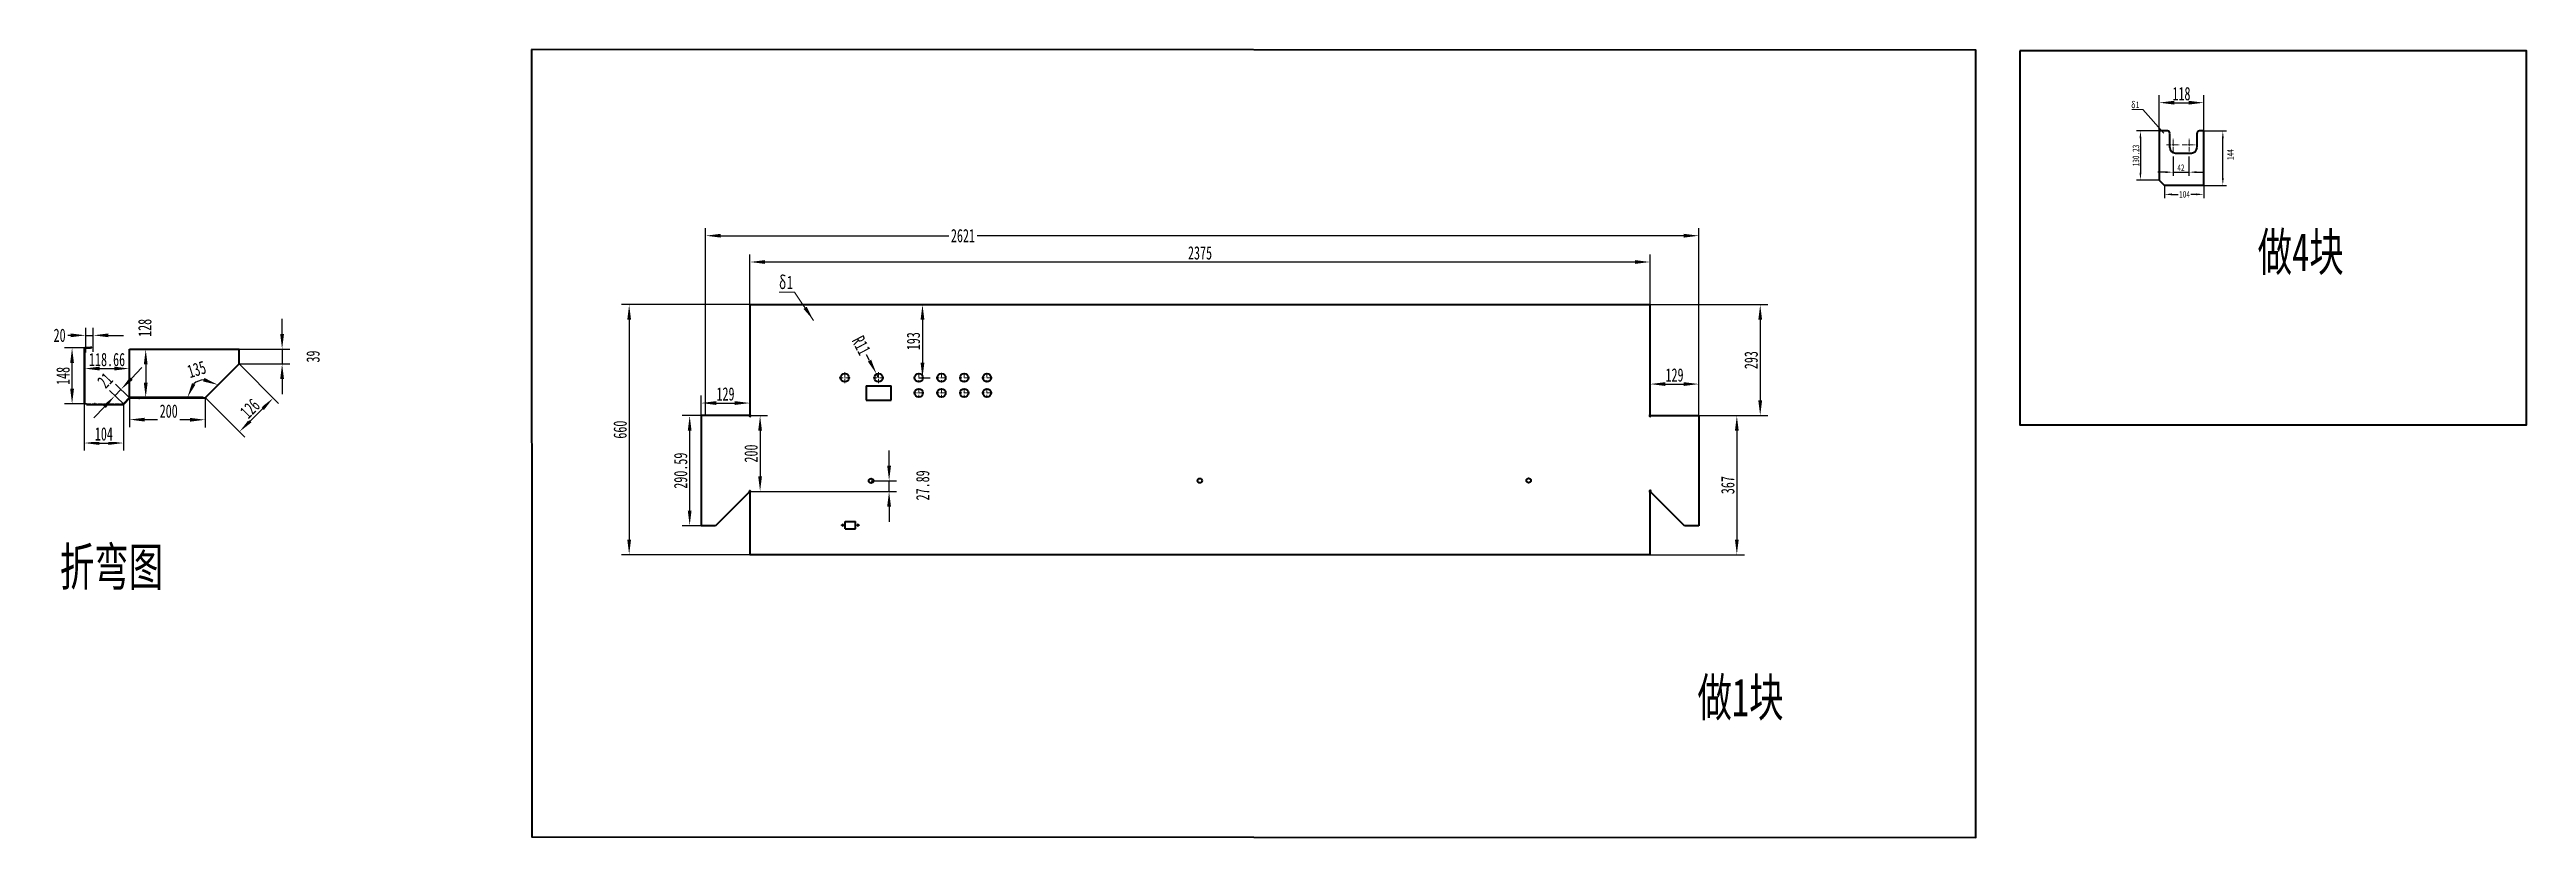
# Model space of a CAD drawing. Header units: millimetres. Extents: x 5896 to 12432, y -796 to 1283.
import ezdxf

# ---------------------------------------------------------------- set-up
doc = ezdxf.new("R2010")
doc.units = ezdxf.units.MM
doc.header["$PDSIZE"] = -5
for name, pattern in [('DASHDOT', [18.5, 12, -3, 0.5, -3]), ('DASHED', [15, 12, -3]), ('点画线', [18, 12, -2, 2, -2])]:
    doc.linetypes.add(name, pattern=pattern)
doc.layers.get('0').update_dxf_attribs({"lineweight": 18})
for name, color, linetype, lineweight in [('中心线层', 1, '点画线', 18), ('尺寸线层', 3, 'Continuous', 18), ('粗实线层', 7, 'Continuous', 35)]:
    doc.layers.add(name, color=color, linetype=linetype, lineweight=lineweight)
doc.styles.add('标准', font='', dxfattribs={"width": 0.667})
doc.styles.get('标准').set_extended_font_data('宋体')
doc.dimstyles.new('标准', dxfattribs={"dimscale": 10, "dimtxt": 3.5, "dimasz": 4, "dimexe": 2, "dimexo": 0, "dimtad": 1, "dimdsep": 46, "dimtxsty": '标准', "dimblk": '_CAXARROW', "dimcen": 0, "dimdle": 6, "dimazin": 2, "dimtfac": 0.707107, "dimtdec": 3, "dimtmove": 2, "dimatfit": 3, "dimfxl": 1, "dimfrac": 2, "dimtolj": 1, "dimarcsym": 1})

msp = doc.modelspace()

# ---------------------------------------------------------------- texts
at = {"layer": '粗实线层', "char_height": 100, "attachment_point": 1, "style": '标准'}
for s, insert in [('做4块', (11722.273, 799.161)), ('折弯图', (5923.234, -31.966)), ('做1块', (10244.095, -376.542))]:
    msp.add_mtext_dynamic_manual_height_columns(s, width=379.18648, gutter_width=1, heights=[0], dxfattribs=dict(at, insert=insert))

# ---------------------------------------------------------------- blocks, each defined once
blk = doc.blocks.new('_CAXARROW')
blk.add_hatch(color=0).paths.add_polyline_path([(0, 0), (-1, 0.125), (-1, -0.125)], flags=0)
blk = doc.blocks.new('*X3')
at = {"layer": 'Defpoints', "color": 0, "transparency": 16777216}
for p in [(8186.4, 610), (8189.6, 417), (8199.4, 417)]:
    blk.add_point(p, dxfattribs=at)
at = {"layer": '尺寸线层', "color": 0, "lineweight": -2, "transparency": 16777216}
for p, q in [((8186.4, 610), (8219.4, 610)), ((8199.4, 570), (8199.4, 457)), ((8189.6, 417), (8219.4, 417))]:
    blk.add_line(p, q, dxfattribs=at)
at = {"layer": '尺寸线层', "color": 0, "lineweight": -2, "transparency": 16777216, "xscale": 40, "yscale": 40, "zscale": 40}
for p, rotation in [((8199.4, 610), 90), ((8199.4, 417), 270)]:
    blk.add_blockref('_CAXARROW', p, dxfattribs=dict(at, rotation=rotation))
at = {"layer": '尺寸线层', "color": 0, "transparency": 16777216, "insert": (8175.6, 513.5), "char_height": 35, "attachment_point": 5, "rotation": 90, "style": '标准', "bg_fill": 3, "box_fill_scale": 1.1, "bg_fill_color": 256, "bg_fill_true_color": 13158600, "bg_fill_transparency": 0}
blk.add_mtext('\\A1;193', dxfattribs=at)
blk = doc.blocks.new('*X7')
at = {"layer": 'Defpoints', "color": 0, "transparency": 16777216}
for p in [(7744.2, 610), (7425.5, -50), (7744.2, -50)]:
    blk.add_point(p, dxfattribs=at)
at = {"layer": '尺寸线层', "color": 0, "lineweight": -2, "transparency": 16777216}
for p, q in [((7744.2, 610), (7405.5, 610)), ((7425.5, 570), (7425.5, -10)), ((7744.2, -50), (7405.5, -50))]:
    blk.add_line(p, q, dxfattribs=at)
at = {"layer": '尺寸线层', "color": 0, "lineweight": -2, "transparency": 16777216, "xscale": 40, "yscale": 40, "zscale": 40}
for p, rotation in [((7425.5, 610), 90), ((7425.5, -50), 270)]:
    blk.add_blockref('_CAXARROW', p, dxfattribs=dict(at, rotation=rotation))
at = {"layer": '尺寸线层', "color": 0, "transparency": 16777216, "insert": (7401.8, 280), "char_height": 35, "attachment_point": 5, "rotation": 90, "style": '标准', "bg_fill": 3, "box_fill_scale": 1.1, "bg_fill_color": 256, "bg_fill_true_color": 13158600, "bg_fill_transparency": 0}
blk.add_mtext('\\A1;660', dxfattribs=at)
blk = doc.blocks.new('*X8')
at = {"layer": 'Defpoints', "color": 0, "transparency": 16777216}
for p in [(10119.2, 722.5), (7744.2, 606.2), (10119.2, 602)]:
    blk.add_point(p, dxfattribs=at)
at = {"layer": '尺寸线层', "color": 0, "lineweight": -2, "transparency": 16777216}
for p, q in [((7744.2, 606.2), (7744.2, 742.5)), ((7784.2, 722.5), (10079.2, 722.5)), ((10119.2, 602), (10119.2, 742.5))]:
    blk.add_line(p, q, dxfattribs=at)
at = {"layer": '尺寸线层', "color": 0, "lineweight": -2, "transparency": 16777216, "xscale": 40, "yscale": 40, "zscale": 40, "rotation": 180}
blk.add_blockref('_CAXARROW', (7744.2, 722.5), dxfattribs=at)
at = {"layer": '尺寸线层', "color": 0, "lineweight": -2, "transparency": 16777216, "xscale": 40, "yscale": 40, "zscale": 40}
blk.add_blockref('_CAXARROW', (10119.2, 722.5), dxfattribs=at)
at = {"layer": '尺寸线层', "color": 0, "transparency": 16777216, "insert": (8931.7, 746.3), "char_height": 35, "attachment_point": 5, "style": '标准', "bg_fill": 3, "box_fill_scale": 1.1, "bg_fill_color": 256, "bg_fill_true_color": 13158600, "bg_fill_transparency": 0}
blk.add_mtext('\\A1;2375', dxfattribs=at)
blk = doc.blocks.new('*X9')
at = {"layer": 'Defpoints', "color": 0, "transparency": 16777216}
for p in [(11576.7, 1068.5), (11630.4, 1068.5), (11580.2, 924.5)]:
    blk.add_point(p, dxfattribs=at)
at = {"layer": '尺寸线层', "color": 0, "lineweight": -2, "transparency": 16777216}
for p, q in [((11576.7, 1068.5), (11640.4, 1068.5)), ((11630.4, 944.5), (11630.4, 1048.5)), ((11580.2, 924.5), (11640.4, 924.5))]:
    blk.add_line(p, q, dxfattribs=at)
at = {"layer": '尺寸线层', "color": 0, "lineweight": -2, "transparency": 16777216, "xscale": 20, "yscale": 20, "zscale": 20, "rotation": 270}
blk.add_blockref('_CAXARROW', (11630.4, 924.5), dxfattribs=at)
at = {"layer": '尺寸线层', "color": 0, "transparency": 16777216, "insert": (11650.2, 1006), "char_height": 17.5, "attachment_point": 5, "rotation": 90, "style": '标准', "bg_fill": 3, "box_fill_scale": 1.1, "bg_fill_color": 256, "bg_fill_true_color": 13158600, "bg_fill_transparency": 0}
blk.add_mtext('\\A1;144', dxfattribs=at)
at = {"layer": '尺寸线层', "color": 0, "lineweight": -2, "transparency": 16777216, "xscale": 20, "yscale": 20, "zscale": 20, "rotation": 90}
blk.add_blockref('_CAXARROW', (11630.4, 1068.5), dxfattribs=at)
blk = doc.blocks.new('*X11')
at = {"layer": 'Defpoints', "color": 0, "transparency": 16777216}
for p in [(11462.2, 1068.7), (11413, 938.5), (11462, 938.5)]:
    blk.add_point(p, dxfattribs=at)
at = {"layer": '尺寸线层', "color": 0, "lineweight": -2, "transparency": 16777216}
for p, q in [((11462.2, 1068.7), (11403, 1068.7)), ((11413, 1048.7), (11413, 958.5)), ((11462, 938.5), (11403, 938.5))]:
    blk.add_line(p, q, dxfattribs=at)
at = {"layer": '尺寸线层', "color": 0, "lineweight": -2, "transparency": 16777216, "xscale": 20, "yscale": 20, "zscale": 20}
for p, rotation in [((11413, 1068.7), 90), ((11413, 938.5), 270)]:
    blk.add_blockref('_CAXARROW', p, dxfattribs=dict(at, rotation=rotation))
at = {"layer": '尺寸线层', "color": 0, "transparency": 16777216, "insert": (11401.1, 1003.6), "char_height": 17.5, "attachment_point": 5, "rotation": 90, "style": '标准', "bg_fill": 3, "box_fill_scale": 1.1, "bg_fill_color": 256, "bg_fill_true_color": 13158600, "bg_fill_transparency": 0}
blk.add_mtext('\\A1;130.23', dxfattribs=at)
blk = doc.blocks.new('*X12')
at = {"layer": 'Defpoints', "color": 0, "transparency": 16777216}
for p in [(11476.2, 924.5), (11580.2, 924.5), (11476.2, 901)]:
    blk.add_point(p, dxfattribs=at)
at = {"layer": '尺寸线层', "color": 0, "lineweight": -2, "transparency": 16777216}
for p, q in [((11476.2, 924.5), (11476.2, 891)), ((11580.2, 924.5), (11580.2, 891)), ((11496.2, 901), (11515, 901)), ((11560.2, 901), (11543.8, 901))]:
    blk.add_line(p, q, dxfattribs=at)
at = {"layer": '尺寸线层', "color": 0, "transparency": 16777216, "insert": (11529.4, 901), "char_height": 17.5, "attachment_point": 5, "style": '标准', "bg_fill": 3, "box_fill_scale": 1.1, "bg_fill_color": 256, "bg_fill_true_color": 13158600, "bg_fill_transparency": 0}
blk.add_mtext('\\A1;104', dxfattribs=at)
at = {"layer": '尺寸线层', "color": 0, "lineweight": -2, "transparency": 16777216, "xscale": 20, "yscale": 20, "zscale": 20, "rotation": 180}
blk.add_blockref('_CAXARROW', (11476.2, 901), dxfattribs=at)
at = {"layer": '尺寸线层', "color": 0, "lineweight": -2, "transparency": 16777216, "xscale": 20, "yscale": 20, "zscale": 20}
blk.add_blockref('_CAXARROW', (11580.2, 901), dxfattribs=at)
blk = doc.blocks.new('*X13')
at = {"layer": '尺寸线层', "color": 0, "lineweight": -2, "transparency": 16777216}
for p, q in [((11499, 1001), (11499, 949.6)), ((11541, 1001), (11541, 949.6)), ((11479, 959.6), (11459, 959.6)), ((11499, 959.6), (11541, 959.6)), ((11561, 959.6), (11581, 959.6))]:
    blk.add_line(p, q, dxfattribs=at)
at = {"layer": '尺寸线层', "color": 0, "lineweight": -2, "transparency": 16777216, "xscale": 20, "yscale": 20, "zscale": 20}
blk.add_blockref('_CAXARROW', (11499, 959.6), dxfattribs=at)
at = {"layer": '尺寸线层', "color": 0, "lineweight": -2, "transparency": 16777216, "xscale": 20, "yscale": 20, "zscale": 20, "rotation": 180}
blk.add_blockref('_CAXARROW', (11541, 959.6), dxfattribs=at)
at = {"layer": '尺寸线层', "color": 0, "transparency": 16777216, "insert": (11520, 971.5), "char_height": 17.5, "attachment_point": 5, "style": '标准', "bg_fill": 3, "box_fill_scale": 1.1, "bg_fill_color": 256, "bg_fill_true_color": 13158600, "bg_fill_transparency": 0}
blk.add_mtext('\\A1;42', dxfattribs=at)
at = {"layer": 'Defpoints', "color": 0, "transparency": 16777216}
for p in [(11499, 1001), (11541, 1001), (11541, 959.6)]:
    blk.add_point(p, dxfattribs=at)
blk = doc.blocks.new('*X14')
at = {"layer": 'Defpoints', "color": 0, "transparency": 16777216}
for p in [(7627.2, 791.9), (7627.2, 317), (10248.2, 317)]:
    blk.add_point(p, dxfattribs=at)
at = {"layer": '尺寸线层', "color": 0, "lineweight": -2, "transparency": 16777216}
for p, q in [((7627.2, 317), (7627.2, 811.9)), ((7667.2, 791.9), (8269.1, 791.9)), ((10208.2, 791.9), (8343.3, 791.9)), ((10248.2, 317), (10248.2, 811.9))]:
    blk.add_line(p, q, dxfattribs=at)
at = {"layer": '尺寸线层', "color": 0, "lineweight": -2, "transparency": 16777216, "xscale": 40, "yscale": 40, "zscale": 40, "rotation": 180}
blk.add_blockref('_CAXARROW', (7627.2, 791.9), dxfattribs=at)
at = {"layer": '尺寸线层', "color": 0, "lineweight": -2, "transparency": 16777216, "xscale": 40, "yscale": 40, "zscale": 40}
blk.add_blockref('_CAXARROW', (10248.2, 791.9), dxfattribs=at)
at = {"layer": '尺寸线层', "color": 0, "transparency": 16777216, "insert": (8306.2, 791.9), "char_height": 35, "attachment_point": 5, "style": '标准', "bg_fill": 3, "box_fill_scale": 1.1, "bg_fill_color": 256, "bg_fill_true_color": 13158600, "bg_fill_transparency": 0}
blk.add_mtext('\\A1;2621', dxfattribs=at)
blk = doc.blocks.new('*X15')
at = {"layer": '尺寸线层'}
blk.add_hatch(color=0, dxfattribs=at).paths.add_polyline_path([(11892, 801), (11876.9, 814.4), (11880.7, 817.7)], flags=0)
at = {"layer": '尺寸线层', "color": 0}
for p, q in [((11837, 863.5), (11808.2, 863.5)), ((11892, 801), (11837, 863.5))]:
    blk.add_line(p, q, dxfattribs=at)
at = {"layer": '尺寸线层', "color": 0, "insert": (11817.6, 876.1), "char_height": 17.5, "width": 37.715, "attachment_point": 5, "line_spacing_factor": 1.15057, "style": '标准'}
blk.add_mtext('\\T1.1;δ1', dxfattribs=at)
blk = doc.blocks.new('*X17')
at = {"layer": '尺寸线层'}
blk.add_hatch(color=0, dxfattribs=at).paths.add_polyline_path([(7775.5, 427.2), (7749.1, 457.7), (7757.4, 463.2)], flags=0)
at = {"layer": '尺寸线层', "color": 0}
for p, q in [((7725.3, 502.2), (7684.6, 502.2)), ((7775.5, 427.2), (7725.3, 502.2))]:
    blk.add_line(p, q, dxfattribs=at)
at = {"layer": '尺寸线层', "color": 0, "insert": (7703.5, 527.3), "char_height": 35, "width": 75.43, "attachment_point": 5, "line_spacing_factor": 1.15057, "style": '标准'}
blk.add_mtext('\\T1.1;δ1', dxfattribs=at)
blk = doc.blocks.new('*X30')
at = {"layer": 'Defpoints', "color": 0, "transparency": 16777216}
for p in [(7627.2, 317), (7585.1, 26.4), (7615.1, 26.4)]:
    blk.add_point(p, dxfattribs=at)
at = {"layer": '尺寸线层', "color": 0, "lineweight": -2, "transparency": 16777216}
for p, q in [((7627.2, 317), (7565.1, 317)), ((7585.1, 277), (7585.1, 66.4)), ((7615.1, 26.4), (7565.1, 26.4))]:
    blk.add_line(p, q, dxfattribs=at)
at = {"layer": '尺寸线层', "color": 0, "lineweight": -2, "transparency": 16777216, "xscale": 40, "yscale": 40, "zscale": 40}
for p, rotation in [((7585.1, 317), 90), ((7585.1, 26.4), 270)]:
    blk.add_blockref('_CAXARROW', p, dxfattribs=dict(at, rotation=rotation))
at = {"layer": '尺寸线层', "color": 0, "transparency": 16777216, "insert": (7561.4, 171.7), "char_height": 35, "attachment_point": 5, "rotation": 90, "style": '标准', "bg_fill": 3, "box_fill_scale": 1.1, "bg_fill_color": 256, "bg_fill_true_color": 13158600, "bg_fill_transparency": 0}
blk.add_mtext('\\A1;290.59', dxfattribs=at)
blk = doc.blocks.new('*X31')
at = {"layer": 'Defpoints', "color": 0, "transparency": 16777216}
for p in [(8078.4, 426.7), (8083.6, 417)]:
    blk.add_point(p, dxfattribs=at)
at = {"layer": '尺寸线层', "color": 0, "lineweight": -2, "transparency": 16777216}
for p, q in [((8059.7, 462.1), (8041, 497.4)), ((8083.6, 417), (8078.4, 426.7))]:
    blk.add_line(p, q, dxfattribs=at)
at = {"layer": '尺寸线层', "color": 0, "transparency": 16777216, "insert": (8038.3, 502.4), "char_height": 35, "attachment_point": 5, "rotation": 297.91897, "style": '标准', "bg_fill": 3, "box_fill_scale": 1.1, "bg_fill_color": 256, "bg_fill_true_color": 13158600, "bg_fill_transparency": 0}
blk.add_mtext('\\A1;R11', dxfattribs=at)
at = {"layer": '尺寸线层', "color": 0, "lineweight": -2, "transparency": 16777216, "xscale": 40, "yscale": 40, "zscale": 40, "rotation": 297.9189732205738}
blk.add_blockref('_CAXARROW', (8078.4, 426.7), dxfattribs=at)
blk = doc.blocks.new('*D35')
at = {"layer": 'Defpoints', "color": 0, "transparency": 16777216}
for p in [(10248.2, 400.3), (10119.2, 319), (10248.2, 317)]:
    blk.add_point(p, dxfattribs=at)
at = {"layer": '粗实线层', "color": 0, "linetype": 'Continuous', "lineweight": -2, "transparency": 16777216}
for p, q in [((10119.2, 319), (10119.2, 420.3)), ((10159.2, 400.3), (10208.2, 400.3)), ((10248.2, 317), (10248.2, 420.3))]:
    blk.add_line(p, q, dxfattribs=at)
at = {"layer": '粗实线层', "color": 0, "lineweight": -2, "transparency": 16777216, "xscale": 40, "yscale": 40, "zscale": 40, "rotation": 180}
blk.add_blockref('_CAXARROW', (10119.2, 400.3), dxfattribs=at)
at = {"layer": '粗实线层', "color": 0, "lineweight": -2, "transparency": 16777216, "xscale": 40, "yscale": 40, "zscale": 40}
blk.add_blockref('_CAXARROW', (10248.2, 400.3), dxfattribs=at)
at = {"layer": '粗实线层', "color": 0, "transparency": 16777216, "insert": (10183.7, 424.1), "char_height": 35, "attachment_point": 5, "style": '标准'}
blk.add_mtext('\\A1;129', dxfattribs=at)
blk = doc.blocks.new('*D36')
at = {"layer": 'Defpoints', "color": 0, "transparency": 16777216}
for p in [(7744.2, 350.2), (7615.2, 317), (7744.2, 319)]:
    blk.add_point(p, dxfattribs=at)
at = {"layer": '粗实线层', "color": 0, "linetype": 'Continuous', "lineweight": -2, "transparency": 16777216}
for p, q in [((7615.2, 317), (7615.2, 370.2)), ((7655.2, 350.2), (7704.2, 350.2)), ((7744.2, 319), (7744.2, 370.2))]:
    blk.add_line(p, q, dxfattribs=at)
at = {"layer": '粗实线层', "color": 0, "lineweight": -2, "transparency": 16777216, "xscale": 40, "yscale": 40, "zscale": 40, "rotation": 180}
blk.add_blockref('_CAXARROW', (7615.2, 350.2), dxfattribs=at)
at = {"layer": '粗实线层', "color": 0, "lineweight": -2, "transparency": 16777216, "xscale": 40, "yscale": 40, "zscale": 40}
blk.add_blockref('_CAXARROW', (7744.2, 350.2), dxfattribs=at)
at = {"layer": '粗实线层', "color": 0, "transparency": 16777216, "insert": (7679.7, 374), "char_height": 35, "attachment_point": 5, "style": '标准'}
blk.add_mtext('\\A1;129', dxfattribs=at)
blk = doc.blocks.new('*D37')
at = {"layer": 'Defpoints', "color": 0, "transparency": 16777216}
for p in [(10233.2, 317), (10119.2, -50), (10348.1, -50)]:
    blk.add_point(p, dxfattribs=at)
at = {"layer": '粗实线层', "color": 0, "linetype": 'Continuous', "lineweight": -2, "transparency": 16777216}
for p, q in [((10233.2, 317), (10368.1, 317)), ((10348.1, 277), (10348.1, -10)), ((10119.2, -50), (10368.1, -50))]:
    blk.add_line(p, q, dxfattribs=at)
at = {"layer": '粗实线层', "color": 0, "lineweight": -2, "transparency": 16777216, "xscale": 40, "yscale": 40, "zscale": 40}
for p, rotation in [((10348.1, 317), 90), ((10348.1, -50), 270)]:
    blk.add_blockref('_CAXARROW', p, dxfattribs=dict(at, rotation=rotation))
at = {"layer": '粗实线层', "color": 0, "transparency": 16777216, "insert": (10324.4, 133.5), "char_height": 35, "attachment_point": 5, "rotation": 90, "style": '标准'}
blk.add_mtext('\\A1;367', dxfattribs=at)
blk = doc.blocks.new('*D38')
at = {"layer": 'Defpoints', "color": 0, "transparency": 16777216}
for p in [(10119.2, 610), (10248.2, 317), (10409.8, 317)]:
    blk.add_point(p, dxfattribs=at)
at = {"layer": '粗实线层', "color": 0, "linetype": 'Continuous', "lineweight": -2, "transparency": 16777216}
for p, q in [((10119.2, 610), (10429.8, 610)), ((10409.8, 570), (10409.8, 357)), ((10248.2, 317), (10429.8, 317))]:
    blk.add_line(p, q, dxfattribs=at)
at = {"layer": '粗实线层', "color": 0, "lineweight": -2, "transparency": 16777216, "xscale": 40, "yscale": 40, "zscale": 40}
for p, rotation in [((10409.8, 610), 90), ((10409.8, 317), 270)]:
    blk.add_blockref('_CAXARROW', p, dxfattribs=dict(at, rotation=rotation))
at = {"layer": '粗实线层', "color": 0, "transparency": 16777216, "insert": (10386, 463.5), "char_height": 35, "attachment_point": 5, "rotation": 90, "style": '标准'}
blk.add_mtext('\\A1;293', dxfattribs=at)
blk = doc.blocks.new('*D39')
at = {"layer": 'Defpoints', "color": 0, "transparency": 16777216}
for p in [(7744.2, 317), (7744.3, 117), (7770.9, 117)]:
    blk.add_point(p, dxfattribs=at)
at = {"layer": '粗实线层', "color": 0, "linetype": 'Continuous', "lineweight": -2, "transparency": 16777216}
for p, q in [((7744.2, 317), (7790.9, 317)), ((7770.9, 277), (7770.9, 157)), ((7744.3, 117), (7790.9, 117))]:
    blk.add_line(p, q, dxfattribs=at)
at = {"layer": '粗实线层', "color": 0, "lineweight": -2, "transparency": 16777216, "xscale": 40, "yscale": 40, "zscale": 40}
for p, rotation in [((7770.9, 317), 90), ((7770.9, 117), 270)]:
    blk.add_blockref('_CAXARROW', p, dxfattribs=dict(at, rotation=rotation))
at = {"layer": '粗实线层', "color": 0, "transparency": 16777216, "insert": (7747.2, 217), "char_height": 35, "attachment_point": 5, "rotation": 90, "style": '标准'}
blk.add_mtext('\\A1;200', dxfattribs=at)
blk = doc.blocks.new('*D58')
at = {"layer": 'Defpoints', "color": 0, "transparency": 16777216}
for p in [(6011.5, 528.9), (5991.5, 483.8), (6011.5, 485.8)]:
    blk.add_point(p, dxfattribs=at)
at = {"layer": '尺寸线层', "color": 0, "lineweight": -2, "transparency": 16777216}
for p, q in [((5951.5, 528.9), (5911.5, 528.9)), ((5991.5, 483.8), (5991.5, 548.9)), ((5991.5, 528.9), (6011.5, 528.9)), ((6011.5, 485.8), (6011.5, 548.9)), ((6051.5, 528.9), (6091.5, 528.9))]:
    blk.add_line(p, q, dxfattribs=at)
at = {"layer": '尺寸线层', "color": 0, "lineweight": -2, "transparency": 16777216, "xscale": 40, "yscale": 40, "zscale": 40, "rotation": 180}
blk.add_blockref('_CAXARROW', (6011.5, 528.9), dxfattribs=at)
at = {"layer": '尺寸线层', "color": 0, "transparency": 16777216, "insert": (5922.7, 528.9), "char_height": 35, "attachment_point": 5, "style": '标准', "bg_fill": 3, "box_fill_scale": 1.1, "bg_fill_color": 256, "bg_fill_true_color": 13158600, "bg_fill_transparency": 0}
blk.add_mtext('\\A1;20', dxfattribs=at)
at = {"layer": '尺寸线层', "color": 0, "lineweight": -2, "transparency": 16777216, "xscale": 40, "yscale": 40, "zscale": 40}
blk.add_blockref('_CAXARROW', (5991.5, 528.9), dxfattribs=at)
blk = doc.blocks.new('*D59')
at = {"layer": 'Defpoints', "color": 0, "transparency": 16777216}
for p in [(6396.1, 492.5), (6396.1, 453.6), (6509.8, 453.6)]:
    blk.add_point(p, dxfattribs=at)
at = {"layer": '尺寸线层', "color": 0, "lineweight": -2, "transparency": 16777216}
for p, q in [((6509.8, 532.5), (6509.8, 572.5)), ((6396.1, 492.5), (6529.8, 492.5)), ((6509.8, 492.5), (6509.8, 453.6)), ((6396.1, 453.6), (6529.8, 453.6)), ((6509.8, 413.6), (6509.8, 373.6))]:
    blk.add_line(p, q, dxfattribs=at)
at = {"layer": '尺寸线层', "color": 0, "lineweight": -2, "transparency": 16777216, "xscale": 40, "yscale": 40, "zscale": 40}
for p, rotation in [((6509.8, 492.5), 270), ((6509.8, 453.6), 90)]:
    blk.add_blockref('_CAXARROW', p, dxfattribs=dict(at, rotation=rotation))
at = {"layer": '尺寸线层', "color": 0, "transparency": 16777216, "insert": (6591.6, 473), "char_height": 35, "attachment_point": 5, "rotation": 90, "style": '标准', "bg_fill": 3, "box_fill_scale": 1.1, "bg_fill_color": 256, "bg_fill_true_color": 13158600, "bg_fill_transparency": 0}
blk.add_mtext('\\A1;39', dxfattribs=at)
blk = doc.blocks.new('*D60')
at = {"layer": 'Defpoints', "color": 0, "transparency": 16777216}
for p in [(6396.1, 453.6), (6307.1, 364.5)]:
    blk.add_point(p, dxfattribs=at)
at = {"layer": '尺寸线层', "color": 0, "lineweight": -2, "transparency": 16777216}
for p, q in [((6396.1, 453.6), (6500.4, 349.3)), ((6307.1, 364.5), (6411.4, 260.3)), ((6425.5, 302.7), (6458, 335.2))]:
    blk.add_line(p, q, dxfattribs=at)
at = {"layer": '尺寸线层', "color": 0, "lineweight": -2, "transparency": 16777216, "xscale": 40, "yscale": 40, "zscale": 40}
for p, rotation in [((6486.3, 363.4), 45.0000186997836), ((6397.2, 274.4), 225.0000186997836)]:
    blk.add_blockref('_CAXARROW', p, dxfattribs=dict(at, rotation=rotation))
at = {"layer": '尺寸线层', "color": 0, "transparency": 16777216, "insert": (6425, 335.7), "char_height": 35, "attachment_point": 5, "rotation": 45.00002, "style": '标准', "bg_fill": 3, "box_fill_scale": 1.1, "bg_fill_color": 256, "bg_fill_true_color": 13158600, "bg_fill_transparency": 0}
blk.add_mtext('\\A1;126', dxfattribs=at)
at = {"layer": 'Defpoints', "color": 0, "transparency": 16777216}
blk.add_point((6486.3, 363.4), dxfattribs=at)
blk = doc.blocks.new('*D61')
at = {"layer": 'Defpoints', "color": 0, "transparency": 16777216}
for p in [(6107.2, 371.2), (6306.9, 364.5), (6306.8, 306)]:
    blk.add_point(p, dxfattribs=at)
at = {"layer": '尺寸线层', "color": 0, "lineweight": -2, "transparency": 16777216}
for p, q in [((6107.2, 371.2), (6106.9, 286.5)), ((6306.9, 364.5), (6306.7, 286)), ((6147, 306.4), (6180.9, 306.4)), ((6266.8, 306.1), (6240.1, 306.2))]:
    blk.add_line(p, q, dxfattribs=at)
at = {"layer": '尺寸线层', "color": 0, "lineweight": -2, "transparency": 16777216, "xscale": 40, "yscale": 40, "zscale": 40, "rotation": 179.8556937167617}
blk.add_blockref('_CAXARROW', (6107, 306.5), dxfattribs=at)
at = {"layer": '尺寸线层', "color": 0, "transparency": 16777216, "insert": (6210.6, 328.8), "char_height": 35, "attachment_point": 5, "rotation": 359.85569, "style": '标准', "bg_fill": 3, "box_fill_scale": 1.1, "bg_fill_color": 256, "bg_fill_true_color": 13158600, "bg_fill_transparency": 0}
blk.add_mtext('\\A1;200', dxfattribs=at)
at = {"layer": '尺寸线层', "color": 0, "lineweight": -2, "transparency": 16777216, "xscale": 40, "yscale": 40, "zscale": 40, "rotation": 359.8556937167617}
blk.add_blockref('_CAXARROW', (6306.8, 306), dxfattribs=at)
blk = doc.blocks.new('*D62')
at = {"layer": 'Defpoints', "color": 0, "transparency": 16777216}
for p in [(5987.5, 348.9), (6091.5, 346.8)]:
    blk.add_point(p, dxfattribs=at)
at = {"layer": '尺寸线层', "color": 0, "lineweight": -2, "transparency": 16777216}
for p, q in [((5987.5, 348.9), (5987.5, 224.7)), ((6091.5, 346.8), (6091.5, 224.7)), ((6027.5, 244.7), (6051.5, 244.7))]:
    blk.add_line(p, q, dxfattribs=at)
at = {"layer": '尺寸线层', "color": 0, "lineweight": -2, "transparency": 16777216, "xscale": 40, "yscale": 40, "zscale": 40, "rotation": 180}
blk.add_blockref('_CAXARROW', (5987.5, 244.7), dxfattribs=at)
at = {"layer": '尺寸线层', "color": 0, "lineweight": -2, "transparency": 16777216, "xscale": 40, "yscale": 40, "zscale": 40}
blk.add_blockref('_CAXARROW', (6091.5, 244.7), dxfattribs=at)
at = {"layer": '尺寸线层', "color": 0, "transparency": 16777216, "insert": (6039.5, 268.5), "char_height": 35, "attachment_point": 5, "style": '标准', "bg_fill": 3, "box_fill_scale": 1.1, "bg_fill_color": 256, "bg_fill_true_color": 13158600, "bg_fill_transparency": 0}
blk.add_mtext('\\A1;104', dxfattribs=at)
at = {"layer": 'Defpoints', "color": 0, "transparency": 16777216}
blk.add_point((6091.5, 244.7), dxfattribs=at)
blk = doc.blocks.new('*D63')
at = {"layer": 'Defpoints', "color": 0, "transparency": 16777216}
for p in [(5955.6, 495.8), (5993.5, 495.8), (5993.5, 347.8)]:
    blk.add_point(p, dxfattribs=at)
at = {"layer": '尺寸线层', "color": 0, "lineweight": -2, "transparency": 16777216}
for p, q in [((5993.5, 495.8), (5935.6, 495.8)), ((5955.6, 387.8), (5955.6, 455.8)), ((5993.5, 347.8), (5935.6, 347.8))]:
    blk.add_line(p, q, dxfattribs=at)
at = {"layer": '尺寸线层', "color": 0, "lineweight": -2, "transparency": 16777216, "xscale": 40, "yscale": 40, "zscale": 40}
for p, rotation in [((5955.6, 495.8), 90), ((5955.6, 347.8), 270)]:
    blk.add_blockref('_CAXARROW', p, dxfattribs=dict(at, rotation=rotation))
at = {"layer": '尺寸线层', "color": 0, "transparency": 16777216, "insert": (5931.8, 421.8), "char_height": 35, "attachment_point": 5, "rotation": 90, "style": '标准', "bg_fill": 3, "box_fill_scale": 1.1, "bg_fill_color": 256, "bg_fill_true_color": 13158600, "bg_fill_transparency": 0}
blk.add_mtext('\\A1;148', dxfattribs=at)
blk = doc.blocks.new('*D64')
at = {"layer": 'Defpoints', "color": 0, "transparency": 16777216}
for p in [(6137.4, 364), (6149.9, 364)]:
    blk.add_point(p, dxfattribs=at)
at = {"layer": '尺寸线层', "color": 0, "lineweight": -2, "transparency": 16777216}
for p, q in [((6107.2, 492.2), (6169.9, 492.2)), ((6149.9, 452.2), (6149.9, 404)), ((6137.4, 364), (6169.9, 364))]:
    blk.add_line(p, q, dxfattribs=at)
at = {"layer": '尺寸线层', "color": 0, "lineweight": -2, "transparency": 16777216, "xscale": 40, "yscale": 40, "zscale": 40, "rotation": 270}
blk.add_blockref('_CAXARROW', (6149.9, 364), dxfattribs=at)
at = {"layer": '尺寸线层', "color": 0, "transparency": 16777216, "insert": (6147.7, 548.6), "char_height": 35, "attachment_point": 5, "rotation": 90, "style": '标准', "bg_fill": 3, "box_fill_scale": 1.1, "bg_fill_color": 256, "bg_fill_true_color": 13158600, "bg_fill_transparency": 0}
blk.add_mtext('\\A1;128', dxfattribs=at)
at = {"layer": 'Defpoints', "color": 0, "transparency": 16777216}
blk.add_point((6107.2, 492.2), dxfattribs=at)
at = {"layer": '尺寸线层', "color": 0, "lineweight": -2, "transparency": 16777216, "xscale": 40, "yscale": 40, "zscale": 40, "rotation": 90}
blk.add_blockref('_CAXARROW', (6149.9, 492.2), dxfattribs=at)
blk = doc.blocks.new('*D66')
at = {"layer": 'Defpoints', "color": 0, "transparency": 16777216}
for p in [(6084.3, 385.8), (6091.1, 347.8), (6106.9, 364.2)]:
    blk.add_point(p, dxfattribs=at)
at = {"layer": '粗实线层', "color": 0, "linetype": 'Continuous', "lineweight": -2, "transparency": 16777216}
for p, q in [((6106.9, 364.2), (6069.9, 399.6)), ((6112, 414.7), (6139.7, 443.6)), ((6040.9, 340.4), (6013.3, 311.5)), ((6091.1, 347.8), (6054.1, 383.1)), ((6068.6, 369.3), (6084.3, 385.8))]:
    blk.add_line(p, q, dxfattribs=at)
at = {"layer": '粗实线层', "color": 0, "lineweight": -2, "transparency": 16777216, "xscale": 40, "yscale": 40, "zscale": 40}
for p, rotation in [((6084.3, 385.8), 226.2508960013828), ((6068.6, 369.3), 46.25089600138288)]:
    blk.add_blockref('_CAXARROW', p, dxfattribs=dict(at, rotation=rotation))
at = {"layer": '粗实线层', "color": 0, "transparency": 16777216, "insert": (6042.6, 410), "char_height": 35, "attachment_point": 5, "rotation": 46.2509, "style": '标准'}
blk.add_mtext('\\A1;21', dxfattribs=at)
blk = doc.blocks.new('*D69')
at = {"layer": 'Defpoints', "color": 0, "transparency": 16777216}
for p in [(6273.6, 398.1), (6396.1, 453.6), (6107.2, 364.5), (6301.3, 364.5), (6307.4, 364.8)]:
    blk.add_point(p, dxfattribs=at)
at = {"layer": '粗实线层', "color": 0, "linetype": 'Continuous', "lineweight": -2, "transparency": 16777216}
blk.add_arc((6307.1, 364.5), 47.5, 94.8625, 130.17793, dxfattribs=at)
at = {"layer": '粗实线层', "color": 0, "lineweight": -2, "transparency": 16777216, "xscale": 40, "yscale": 40, "zscale": 40}
for p, rotation in [((6259.7, 364.5), 245.0889632485968), ((6340.7, 398.1), 339.9514678127975)]:
    blk.add_blockref('_CAXARROW', p, dxfattribs=dict(at, rotation=rotation))
at = {"layer": '粗实线层', "color": 0, "transparency": 16777216, "insert": (6284.4, 439.1), "char_height": 35, "attachment_point": 5, "rotation": 16.96785, "style": '标准'}
blk.add_mtext('\\A1;135', dxfattribs=at)
blk = doc.blocks.new('*D82')
at = {"layer": 'Defpoints', "color": 0, "transparency": 16777216}
for p in [(8063.8, 144.9), (8111.3, 144.9), (7790.9, 117)]:
    blk.add_point(p, dxfattribs=at)
at = {"layer": '粗实线层', "color": 0, "linetype": 'Continuous', "lineweight": -2, "transparency": 16777216}
for p, q in [((8111.3, 184.9), (8111.3, 224.9)), ((8063.8, 144.9), (8131.3, 144.9)), ((8111.3, 117), (8111.3, 144.9)), ((7790.9, 117), (8131.3, 117)), ((8111.3, 77), (8111.3, 37))]:
    blk.add_line(p, q, dxfattribs=at)
at = {"layer": '粗实线层', "color": 0, "lineweight": -2, "transparency": 16777216, "xscale": 40, "yscale": 40, "zscale": 40}
for p, rotation in [((8111.3, 144.9), 270), ((8111.3, 117), 90)]:
    blk.add_blockref('_CAXARROW', p, dxfattribs=dict(at, rotation=rotation))
at = {"layer": '粗实线层', "color": 0, "transparency": 16777216, "insert": (8200.2, 132.9), "char_height": 35, "attachment_point": 5, "rotation": 90, "style": '标准'}
blk.add_mtext('\\A1;27.89', dxfattribs=at)
blk = doc.blocks.new('*D83')
at = {"layer": 'Defpoints', "color": 0, "transparency": 16777216}
for p in [(5988.5, 488.9), (6107.2, 492.2), (6107.2, 441.2)]:
    blk.add_point(p, dxfattribs=at)
at = {"layer": '粗实线层', "color": 0, "linetype": 'Continuous', "lineweight": -2, "transparency": 16777216}
for p, q in [((5988.5, 488.9), (5988.5, 421.2)), ((6107.2, 492.2), (6107.2, 421.2)), ((6028.5, 441.2), (6067.2, 441.2))]:
    blk.add_line(p, q, dxfattribs=at)
at = {"layer": '粗实线层', "color": 0, "lineweight": -2, "transparency": 16777216, "xscale": 40, "yscale": 40, "zscale": 40, "rotation": 180}
blk.add_blockref('_CAXARROW', (5988.5, 441.2), dxfattribs=at)
at = {"layer": '粗实线层', "color": 0, "lineweight": -2, "transparency": 16777216, "xscale": 40, "yscale": 40, "zscale": 40}
blk.add_blockref('_CAXARROW', (6107.2, 441.2), dxfattribs=at)
at = {"layer": '粗实线层', "color": 0, "transparency": 16777216, "insert": (6047.9, 464.9), "char_height": 35, "attachment_point": 5, "style": '标准'}
blk.add_mtext('\\A1;118.66', dxfattribs=at)
blk = doc.blocks.new('*D85')
at = {"layer": 'Defpoints', "color": 0, "transparency": 16777216}
for p in [(11580.2, 1143), (11462.2, 1068.7), (11580.2, 1068.5)]:
    blk.add_point(p, dxfattribs=at)
at = {"layer": '粗实线层', "color": 0, "linetype": 'Continuous', "lineweight": -2, "transparency": 16777216}
for p, q in [((11462.2, 1068.7), (11462.2, 1163)), ((11502.2, 1143), (11540.2, 1143)), ((11580.2, 1068.5), (11580.2, 1163))]:
    blk.add_line(p, q, dxfattribs=at)
at = {"layer": '粗实线层', "color": 0, "lineweight": -2, "transparency": 16777216, "xscale": 40, "yscale": 40, "zscale": 40, "rotation": 180}
blk.add_blockref('_CAXARROW', (11462.2, 1143), dxfattribs=at)
at = {"layer": '粗实线层', "color": 0, "lineweight": -2, "transparency": 16777216, "xscale": 40, "yscale": 40, "zscale": 40}
blk.add_blockref('_CAXARROW', (11580.2, 1143), dxfattribs=at)
at = {"layer": '粗实线层', "color": 0, "transparency": 16777216, "insert": (11521.2, 1166.7), "char_height": 35, "attachment_point": 5, "style": '标准'}
blk.add_mtext('\\A1;118', dxfattribs=at)

# ---------------------------------------------------------------- dimensions: what is measured, and where the dimension line sits
at = {"layer": '粗实线层'}
dim = msp.add_linear_dim(base=(8111.33, 144.896), p1=(7790.934, 117.003), p2=(8063.829, 144.896), angle=90, dimstyle='标准', dxfattribs=at)
dim.commit()
dim.dimension.update_dxf_attribs({"geometry": '*D82', "text_midpoint": (8200.172, 132.863), "dimtype": 160})

# ---------------------------------------------------------------- linework, layer by layer
at = {"color": 7, "lineweight": 35}
for p, q in [((11462.241, 1068.731), (11461.987, 938.5)), ((11580.242, 924.481), (11580.242, 1068.479)), ((11505.484, 1010.008), (11547.484, 1010.008)), ((11461.987, 938.5), (11476.237, 924.481)), ((11580.242, 924.481), (11477.381, 924.196)), ((5987.523, 495.751), (5987.523, 348.863)), ((5988.523, 488.863), (5988.523, 348.863)), ((5989.523, 496.751), (6004.523, 496.751)), ((5989.523, 495.751), (6004.523, 495.751)), ((6396.102, 453.617), (6307.432, 364.821)), ((8050.796, 396.011), (8050.796, 358.011)), ((8050.796, 396.011), (8116.796, 396.011)), ((8116.796, 358.011), (8116.796, 396.011)), ((5993.523, 346.751), (6090.695, 346.751)), ((6106.567, 363.943), (6091.109, 347.751)), ((6107.274, 363.236), (6091.523, 346.751)), ((6301.324, 364.528), (6107.153, 364.528)), ((6107.981, 363.528), (6306.939, 363.528)), ((8050.796, 358.011), (8116.796, 358.011)), ((7742.203, 317.013), (7615.203, 317.013)), ((10121.203, 317.013), (10248.203, 317.013)), ((7744.203, -49.989), (8326.249, -49.989)), ((8326.249, -49.989), (10119.203, -49.989))]:
    msp.add_line(p, q, dxfattribs=at)
at = {"color": 7, "lineweight": 35, "ltscale": 0.025}
for p, q in [((5987.523, 495.751), (5988.523, 495.751)), ((6007.523, 495.751), (6007.523, 496.751)), ((5988.523, 347.863), (5987.523, 347.863)), ((5988.523, 347.863), (5988.523, 346.863)), ((6089.826, 347.751), (6089.826, 346.751)), ((6091.109, 347.751), (6091.109, 346.751)), ((6107.567, 364.528), (6107.567, 363.528)), ((6107.767, 364.528), (6107.767, 363.528)), ((6306.939, 364.528), (6306.939, 363.528)), ((6307.139, 364.528), (6307.139, 363.528))]:
    msp.add_line(p, q, dxfattribs=at)
for p, q in [((5988.002, 494.778), (5988.023, 348.863)), ((5989.523, 496.251), (6007.523, 496.251)), ((5989.523, 347.251), (6015.523, 347.251)), ((6019.523, 347.251), (6090.695, 347.251)), ((6106.921, 363.589), (6091.756, 347.69)), ((6107.981, 364.028), (6132.379, 364.028)), ((6137.379, 364.028), (6306.939, 364.028))]:
    msp.add_line(p, q)
at = {"color": 7, "linetype": 'DASHED', "lineweight": 13, "ltscale": 0.025}
for p, q in [((5998.523, 495.751), (5998.523, 496.751)), ((5998.523, 495.751), (5998.523, 496.751)), ((5998.523, 495.751), (5998.523, 496.751)), ((5998.523, 495.751), (5998.523, 496.751)), ((6029.023, 347.751), (6029.023, 346.751)), ((6029.023, 347.751), (6029.023, 346.751)), ((6029.023, 347.751), (6029.023, 346.751)), ((6029.023, 347.751), (6029.023, 346.751)), ((6030.523, 347.751), (6030.523, 346.751)), ((6030.523, 347.751), (6030.523, 346.751)), ((6040.523, 347.751), (6040.523, 346.751)), ((6050.023, 347.751), (6050.023, 346.751)), ((6050.023, 347.751), (6050.023, 346.751)), ((6050.023, 347.751), (6050.023, 346.751)), ((6050.023, 347.751), (6050.023, 346.751)), ((6069.023, 347.751), (6069.023, 346.751)), ((6069.023, 347.751), (6069.023, 346.751)), ((6069.023, 347.751), (6069.023, 346.751)), ((6069.023, 347.751), (6069.023, 346.751)), ((6078.523, 346.751), (6078.523, 347.751)), ((6127.379, 363.528), (6127.379, 364.528)), ((6127.379, 363.528), (6127.379, 364.528)), ((6137.379, 363.528), (6137.379, 364.528)), ((6137.379, 363.528), (6137.379, 364.528)), ((6252.779, 363.528), (6252.779, 364.528)), ((6252.779, 363.528), (6252.779, 364.528)), ((6262.779, 363.528), (6262.779, 364.528)), ((6262.779, 363.528), (6262.779, 364.528))]:
    msp.add_line(p, q, dxfattribs=at)
at = {"color": 7, "lineweight": 35, "ltscale": 0.075}
for p, q in [((6007.523, 496.751), (6004.523, 496.751)), ((6007.523, 495.751), (6004.523, 495.751))]:
    msp.add_line(p, q, dxfattribs=at)
at = {"color": 7, "linetype": 'DASHDOT', "lineweight": 13}
for p, q in [((8008.613, 417.011), (7980.013, 417.011)), ((7994.313, 431.311), (7994.313, 402.711)), ((8097.873, 417.011), (8069.273, 417.011)), ((8083.573, 431.311), (8083.573, 402.711)), ((8189.588, 429.361), (8189.588, 404.661)), ((8261.938, 417.011), (8237.238, 417.011)), ((8249.588, 429.361), (8249.588, 404.661)), ((8321.938, 417.011), (8297.238, 417.011)), ((8309.588, 429.361), (8309.588, 404.661)), ((8381.938, 417.011), (8357.238, 417.011)), ((8369.588, 429.361), (8369.588, 404.661)), ((8201.938, 377.011), (8177.238, 377.011)), ((8189.588, 389.361), (8189.588, 364.661)), ((8261.938, 377.011), (8237.238, 377.011)), ((8249.588, 389.361), (8249.588, 364.661)), ((8321.938, 377.011), (8297.238, 377.011)), ((8309.588, 389.361), (8309.588, 364.661)), ((8381.938, 377.011), (8357.238, 377.011)), ((8369.588, 389.361), (8369.588, 364.661))]:
    msp.add_line(p, q, dxfattribs=at)
at = {"color": 7, "lineweight": 35, "ltscale": 0.004999}
for p, q in [((5988.723, 347.863), (5988.523, 347.863)), ((5988.723, 346.863), (5988.523, 346.863)), ((6107.767, 364.528), (6107.567, 364.528)), ((6107.767, 363.528), (6107.567, 363.528)), ((6307.139, 364.528), (6306.939, 364.528)), ((6307.139, 363.528), (6306.939, 363.528))]:
    msp.add_line(p, q, dxfattribs=at)
at = {"color": 7, "linetype": 'DASHED', "lineweight": 13}
for p, q in [((5993.523, 347.751), (6090.412, 347.751)), ((6107.767, 364.528), (6306.939, 364.528))]:
    msp.add_line(p, q, dxfattribs=at)
at = {"color": 7, "lineweight": 35, "ltscale": 0.032071}
for p, q in [((6091.109, 347.751), (6089.826, 347.751)), ((6091.523, 346.751), (6089.826, 346.751))]:
    msp.add_line(p, q, dxfattribs=at)
at = {"color": 7, "lineweight": 35, "ltscale": 0.008914}
msp.add_line((6091.126, 348.051), (6090.934, 347.751), dxfattribs=at)
at = {"color": 7, "lineweight": 35, "ltscale": 0.024998}
msp.add_line((6091.816, 347.044), (6091.109, 347.751), dxfattribs=at)
at = {"color": 7, "lineweight": 35, "ltscale": 0.025001}
for p, q in [((6106.86, 364.236), (6107.567, 363.528)), ((6307.28, 364.67), (6307.987, 363.963))]:
    msp.add_line(p, q, dxfattribs=at)
at = {"color": 7, "lineweight": 35, "ltscale": 0.005001}
msp.add_line((6307.139, 364.528), (6307.28, 364.67), dxfattribs=at)
at = {"color": 7, "linetype": 'DASHED', "lineweight": 13}
for points in [[(11476.237, 924.481), (11476.812, 924.289), (11477.101, 924.222), (11477.381, 924.196)], [(6091.126, 348.051), (6090.552, 347.859), (6090.262, 347.792), (6089.826, 347.751)], [(6091.126, 348.051), (6090.737, 347.462), (6090.371, 347.023), (6090.205, 346.884), (6090.018, 346.786), (6089.826, 346.751)], [(6091.126, 348.051), (6090.552, 347.859), (6090.262, 347.792), (6089.826, 347.751)], [(6090.934, 347.751), (6090.602, 347.282), (6090.427, 347.078), (6090.148, 346.848), (6089.989, 346.776), (6089.826, 346.751)]]:
    msp.add_lwpolyline(points, dxfattribs=at)
for centre, radius, start, end in [((5989.523, 494.751), 2, 89.9999999, 180), ((5989.523, 348.863), 2, 180, 269.9999998), ((5989.523, 348.863), 1.5, 180, 270), ((5989.523, 348.863), 1, 180, 270), ((6090.412, 348.751), 1, 270.000001, 314.9999231), ((6090.695, 348.751), 1.5, 269.9999999, 314.999883), ((6090.695, 348.751), 2, 270.0000002, 314.9998827), ((6107.981, 362.528), 2, 90.0000001, 135.0000779), ((6107.981, 362.528), 1.5, 90.0000006, 134.9998826), ((6107.981, 362.528), 1, 90.0000006, 134.9998826), ((6306.724, 365.528), 1, 270.0000005, 315.0000204), ((6306.724, 365.528), 1.5, 269.9999993, 286.0259723), ((6306.48, 366.757), 3.237, 274.3278418, 294.949674)]:
    msp.add_arc(centre, radius, start, end)
at = {"color": 7, "lineweight": 35}
msp.add_arc((7994.313, 417.011), 11, 180.0000051, 195.8260725, dxfattribs=at)
at = {"layer": '中心线层'}
for p, q in [((11499.422, 1013.961), (11499.422, 1049.961)), ((11541.422, 1013.961), (11541.422, 1049.961)), ((6015.523, 350.751), (6015.523, 343.751)), ((6132.379, 360.528), (6132.379, 367.528)), ((7984.313, 27.818), (7993.813, 27.818)), ((7989.063, 23.068), (7989.063, 32.568)), ((8024.313, 27.818), (8033.813, 27.818)), ((8029.063, 23.068), (8029.063, 32.568))]:
    msp.add_line(p, q, dxfattribs=at)
at = {"layer": '粗实线层'}
for p, q in [((7744.203, 610.011), (10119.203, 610.011)), ((10119.203, 319.013), (10119.203, 610.011)), ((7615.203, 317.013), (7615.092, 26.425)), ((10119.203, -49.989), (10119.203, 115.146)), ((10209.667, 25.716), (10120.6, 115.714)), ((7995.463, 18.218), (7995.463, 37.418)), ((7995.463, 37.418), (8022.663, 37.418)), ((7995.463, 18.218), (8022.663, 18.218)), ((8022.663, 18.218), (8022.663, 37.418)), ((10248.203, 25.716), (10209.667, 25.716))]:
    msp.add_line(p, q, dxfattribs=at)
for centre, radius in [((8063.829, 144.896), 6), ((8931.143, 145.331), 6), ((9798.788, 145.767), 6), ((7989.063, 27.818), 1.75), ((8029.063, 27.818), 1.75)]:
    msp.add_circle(centre, radius, dxfattribs=at)
for centre, radius, start, end in [((11505.484, 1025.008), 15, 180.0002331, 269.9999087), ((11547.484, 1025.008), 15, 269.9999975, 359.9999975), ((10119.203, 117.146), 2, 314.2776448, 269.9999999)]:
    msp.add_arc(centre, radius, start, end, dxfattribs=at)

msp.set_redraw_order([(e.dxf.handle, doc.entitydb.next_handle()) for e in msp.query("TEXT MTEXT ATTDEF DIMENSION ARC_DIMENSION")])  # texts and dimensions are drawn at this point

# ---------------------------------------------------------------- next in the draw order: dimensions: what is measured, and where the dimension line sits
at = {"layer": '尺寸线层'}
for base, p1, p2, angle, override, picture, middle in [((11412.973, 938.498), (11462.241, 1068.731), (11461.988, 938.498), 270, {"dimscale": 5, "dimsah": 1, "dimtfac": 1, "dimtfill": 1, "dimtzin": 8}, '*X11', (11401.098, 1003.615)), ((7425.515, -49.989), (7744.203, 610.011), (7744.203, -49.989), 90, {"dimsah": 1, "dimtfill": 1}, '*X7', (7401.765, 280.011)), ((8199.374, 417.011), (8186.41, 610.011), (8189.588, 417.011), 270, {"dimsah": 1, "dimtfill": 1}, '*X3', (8175.624, 513.511))]:
    dim = msp.add_linear_dim(base=base, p1=p1, p2=p2, angle=angle, dimstyle='标准', override=override, dxfattribs=at)
    dim.commit()
    dim.dimension.update_dxf_attribs({"geometry": picture, "text_midpoint": middle})
dim = msp.add_linear_dim(base=(11630.413, 1068.479), p1=(11580.242, 924.481), p2=(11576.652, 1068.479), angle=90, dimstyle='标准', override={"dimscale": 5, "dimsah": 1, "dimtfac": 1, "dimtfill": 1}, dxfattribs=at)
dim.commit()
dim.dimension.update_dxf_attribs({"geometry": '*X9', "text_midpoint": (11650.18, 1005.96), "dimtype": 160})
dim = msp.add_linear_dim(base=(6011.523, 528.89), p1=(5991.523, 483.751), p2=(6011.523, 485.751), dimstyle='标准', override={"dimsah": 1, "dimtfill": 1, "dimtzin": 8}, dxfattribs=at)
dim.commit()
dim.dimension.update_dxf_attribs({"geometry": '*D58', "text_midpoint": (5922.651, 528.89), "dimtype": 160})
dim = msp.add_linear_dim(base=(6509.768, 453.617), p1=(6396.102, 492.458), p2=(6396.102, 453.617), angle=270, text='39', dimstyle='标准', override={"dimsah": 1, "dimtfill": 1, "dimtzin": 8}, dxfattribs=at)
dim.commit()
dim.dimension.update_dxf_attribs({"geometry": '*D59', "text_midpoint": (6591.643, 473.038)})

# ---------------------------------------------------------------- next in the draw order: linework, layer by layer
at = {"color": 7, "lineweight": 35}
for p, q in [((11484.929, 1068.731), (11462.241, 1068.731)), ((11580.242, 1068.479), (11568.484, 1068.479)), ((6107.183, 492.209), (6396.102, 492.458))]:
    msp.add_line(p, q, dxfattribs=at)
at = {"layer": '中心线层'}
for p, q in [((11481.422, 1031.961), (11517.422, 1031.961)), ((11523.422, 1031.961), (11559.422, 1031.961))]:
    msp.add_line(p, q, dxfattribs=at)
at = {"layer": '粗实线层'}
for p, q in [((7744.203, 610.011), (7744.203, 319.013)), ((7744.203, 115.004), (7744.203, -49.989))]:
    msp.add_line(p, q, dxfattribs=at)
for centre, radius, start, end in [((11484.484, 1062.479), 6, 0, 90), ((11568.484, 1062.479), 6, 89.9999999, 180), ((7744.263, 117.003), 2, 270.5850043, 225.5850043)]:
    msp.add_arc(centre, radius, start, end, dxfattribs=at)

# ---------------------------------------------------------------- next in the draw order: block references
at = {"layer": '尺寸线层'}
msp.add_blockref('*X15', (-417.587, 261.177), dxfattribs=at)

# ---------------------------------------------------------------- next in the draw order: dimensions: what is measured, and where the dimension line sits
dim = msp.add_linear_dim(base=(11476.23742, 900.96991), p1=(11580.24238, 924.48114), p2=(11476.23742, 924.48114), dimstyle='标准', override={"dimscale": 5, "dimsah": 1, "dimtfac": 1, "dimtfill": 1, "dimtzin": 8}, dxfattribs=at)
dim.commit()
dim.dimension.update_dxf_attribs({"geometry": '*X12', "text_midpoint": (11529.42916, 900.96991), "dimtype": 160})
dim = msp.add_linear_dim(base=(6486.273, 363.445), p1=(6307.139, 364.528), p2=(6396.102, 453.617), angle=45.0000187, text='126', dimstyle='标准', override={"dimsah": 1, "dimtfill": 1, "dimtzin": 8}, dxfattribs=at)
dim.commit()
dim.dimension.update_dxf_attribs({"geometry": '*D60', "text_midpoint": (6424.966, 335.726)})
at = {"layer": '粗实线层'}
dim = msp.add_linear_dim(base=(11580.242, 1142.961), p1=(11462.241, 1068.731), p2=(11580.242, 1068.479), dimstyle='标准', dxfattribs=at)
dim.commit()
dim.dimension.update_dxf_attribs({"geometry": '*D85', "text_midpoint": (11521.241, 1166.711)})

# ---------------------------------------------------------------- next in the draw order: linework, layer by layer
msp.add_line((6396.102, 453.617), (6396.102, 492.458), dxfattribs=at)

# ---------------------------------------------------------------- next in the draw order: dimensions: what is measured, and where the dimension line sits
at = {"layer": '尺寸线层'}
for base, p1, p2, override, picture, middle in [((11540.95, 959.58), (11498.95, 1000.961), (11540.95, 1000.961), {"dimscale": 5, "dimsah": 1, "dimtfill": 1, "dimtzin": 8}, '*X13', (11519.95, 971.455)), ((10119.203, 722.507), (7744.203, 606.241), (10119.203, 602.011), {"dimsah": 1, "dimtfill": 1, "dimtzin": 8}, '*X8', (8931.703, 746.257))]:
    dim = msp.add_linear_dim(base=base, p1=p1, p2=p2, dimstyle='标准', override=override, dxfattribs=at)
    dim.commit()
    dim.dimension.update_dxf_attribs({"geometry": picture, "text_midpoint": middle})
dim = msp.add_linear_dim(base=(6306.791, 306.039), p1=(6107.153, 371.218), p2=(6306.939, 364.528), angle=359.8556937, text='200', dimstyle='标准', override={"dimsah": 1, "dimtfill": 1}, dxfattribs=at)
dim.commit()
dim.dimension.update_dxf_attribs({"geometry": '*D61', "text_midpoint": (6210.599, 328.8), "dimtype": 160})

# ---------------------------------------------------------------- next in the draw order: linework, layer by layer
at = {"layer": '粗实线层'}
for p, q in [((11490.484, 1025.008), (11490.484, 1062.008)), ((11562.484, 1025.479), (11562.484, 1062.479))]:
    msp.add_line(p, q, dxfattribs=at)
msp.add_lwpolyline([(11094.731, 1279.594), (11094.731, 292.539), (12431.529, 292.539), (12431.529, 1279.594)], close=True, dxfattribs=at)

# ---------------------------------------------------------------- next in the draw order: dimensions: what is measured, and where the dimension line sits
at = {"layer": '尺寸线层'}
dim = msp.add_linear_dim(base=(7627.203, 791.889), p1=(10248.203, 317.013), p2=(7627.203, 317.013), dimstyle='标准', override={"dimsah": 1, "dimtfill": 1, "dimtzin": 8}, dxfattribs=at)
dim.commit()
dim.dimension.update_dxf_attribs({"geometry": '*X14', "text_midpoint": (8306.203, 791.889), "dimtype": 160})
dim = msp.add_linear_dim(base=(6091.523, 244.734), p1=(5987.523, 348.863), p2=(6091.523, 346.751), dimstyle='标准', override={"dimsah": 1, "dimtfill": 1, "dimtzin": 8}, dxfattribs=at)
dim.commit()
dim.dimension.update_dxf_attribs({"geometry": '*D62', "text_midpoint": (6039.523, 268.484)})

# ---------------------------------------------------------------- next in the draw order: linework, layer by layer
at = {"color": 7, "lineweight": 35}
msp.add_line((6107.153, 364.528), (6107.183, 492.209), dxfattribs=at)
at = {"layer": '粗实线层'}
msp.add_line((10248.203, 317.013), (10248.203, 25.716), dxfattribs=at)
msp.add_lwpolyline([(7168.095, 1283.298), (7168.422, -795.081), (10978.853, -796.448), (10978.525, 1281.931)], close=True, dxfattribs=at)
for centre in [(8189.588, 417.011), (8249.588, 417.011), (8309.588, 417.011), (8369.588, 417.011), (8189.588, 377.011), (8249.588, 377.011), (8309.588, 377.011), (8369.588, 377.011)]:
    msp.add_circle(centre, 11, dxfattribs=at)
for centre, start, end in [((7744.203, 317.013), 180, 450), ((10119.203, 317.013), 89.9999999, 0)]:
    msp.add_arc(centre, 2, start, end, dxfattribs=at)

# ---------------------------------------------------------------- next in the draw order: block references
at = {"layer": '尺寸线层'}
msp.add_blockref('*X17', (136.49, 141.094), dxfattribs=at)

# ---------------------------------------------------------------- next in the draw order: dimensions: what is measured, and where the dimension line sits
dim = msp.add_linear_dim(base=(5955.574, 495.751), p1=(5993.523, 347.751), p2=(5993.523, 495.751), angle=90, dimstyle='标准', override={"dimsah": 1, "dimtfill": 1, "dimtzin": 8}, dxfattribs=at)
dim.commit()
dim.dimension.update_dxf_attribs({"geometry": '*D63', "text_midpoint": (5931.824, 421.751)})
at = {"layer": '粗实线层'}
for base, p1, p2, picture, middle in [((10409.752, 317.013), (10119.203, 610.011), (10248.203, 317.013), '*D38', (10386.002, 463.512)), ((10348.126, -49.989), (10233.203, 317.013), (10119.203, -49.989), '*D37', (10324.376, 133.512))]:
    dim = msp.add_linear_dim(base=base, p1=p1, p2=p2, angle=90, dimstyle='标准', dxfattribs=at)
    dim.commit()
    dim.dimension.update_dxf_attribs({"geometry": picture, "text_midpoint": middle})
dim = msp.add_linear_dim(base=(10248.203, 400.34), p1=(10119.203, 319.013), p2=(10248.203, 317.013), dimstyle='标准', dxfattribs=at)
dim.commit()
dim.dimension.update_dxf_attribs({"geometry": '*D35', "text_midpoint": (10183.703, 424.09)})
dim = msp.add_linear_dim(base=(7770.934, 117.003), p1=(7744.203, 317.013), p2=(7744.263, 117.003), angle=90, text='200', dimstyle='标准', dxfattribs=at)
dim.commit()
dim.dimension.update_dxf_attribs({"geometry": '*D39', "text_midpoint": (7747.184, 217.008)})

# ---------------------------------------------------------------- next in the draw order: dimensions: what is measured, and where the dimension line sits
at = {"layer": '尺寸线层'}
dim = msp.add_linear_dim(base=(6149.912, 364.028), p1=(6107.183, 492.209), p2=(6137.379, 364.028), angle=270, text='128', dimstyle='标准', override={"dimsah": 1, "dimtfill": 1}, dxfattribs=at)
dim.commit()
dim.dimension.update_dxf_attribs({"geometry": '*D64', "text_midpoint": (6147.732, 548.577), "dimtype": 160})
dim = msp.add_radius_dim(center=(8083.573, 417.011), mpoint=(8078.423, 426.731), dimstyle='标准', override={"dimpost": 'R<>', "dimsah": 1, "dimtfill": 1}, dxfattribs=at)
dim.commit()
dim.dimension.update_dxf_attribs({"geometry": '*X31', "text_midpoint": (8038.324, 502.404), "dimtype": 164})
dim = msp.add_linear_dim(base=(7585.104, 26.425), p1=(7627.203, 317.013), p2=(7615.092, 26.425), angle=270, dimstyle='标准', override={"dimsah": 1, "dimtfill": 1}, dxfattribs=at)
dim.commit()
dim.dimension.update_dxf_attribs({"geometry": '*X30', "text_midpoint": (7561.354, 171.719)})

# ---------------------------------------------------------------- next in the draw order: linework, layer by layer
at = {"layer": '粗实线层'}
for p, q in [((7742.863, 115.574), (7653.679, 26.439)), ((7653.685, 26.425), (7615.092, 26.425))]:
    msp.add_line(p, q, dxfattribs=at)
for centre in [(7994.322, 416.999), (8083.571, 417.011)]:
    msp.add_circle(centre, 11, dxfattribs=at)

# ---------------------------------------------------------------- next in the draw order: dimensions: what is measured, and where the dimension line sits
for base, p1, p2, picture, middle in [((6107.183, 441.197), (5988.523, 488.863), (6107.183, 492.209), '*D83', (6047.853, 464.947)), ((7744.203, 350.209), (7615.203, 317.013), (7744.203, 319.013), '*D36', (7679.703, 373.959))]:
    dim = msp.add_linear_dim(base=base, p1=p1, p2=p2, dimstyle='标准', dxfattribs=at)
    dim.commit()
    dim.dimension.update_dxf_attribs({"geometry": picture, "text_midpoint": middle})
dim = msp.add_angular_dim_2l(base=(6273.556, 398.096), line1=((6396.102, 453.617), (6307.432, 364.821)), line2=((6301.324, 364.528), (6107.153, 364.528)), text='135', dimstyle='标准', dxfattribs=at)
dim.commit()
dim.dimension.update_dxf_attribs({"geometry": '*D69', "text_midpoint": (6284.371, 439.149), "dimtype": 162})
dim = msp.add_aligned_dim(p1=(6091.109, 347.751), p2=(6106.86, 364.205), distance=31.176, text='21', dimstyle='标准', dxfattribs=at)
dim.commit()
dim.dimension.update_dxf_attribs({"geometry": '*D66', "text_midpoint": (6042.603, 409.95)})

doc.saveas('drawing.dxf')
